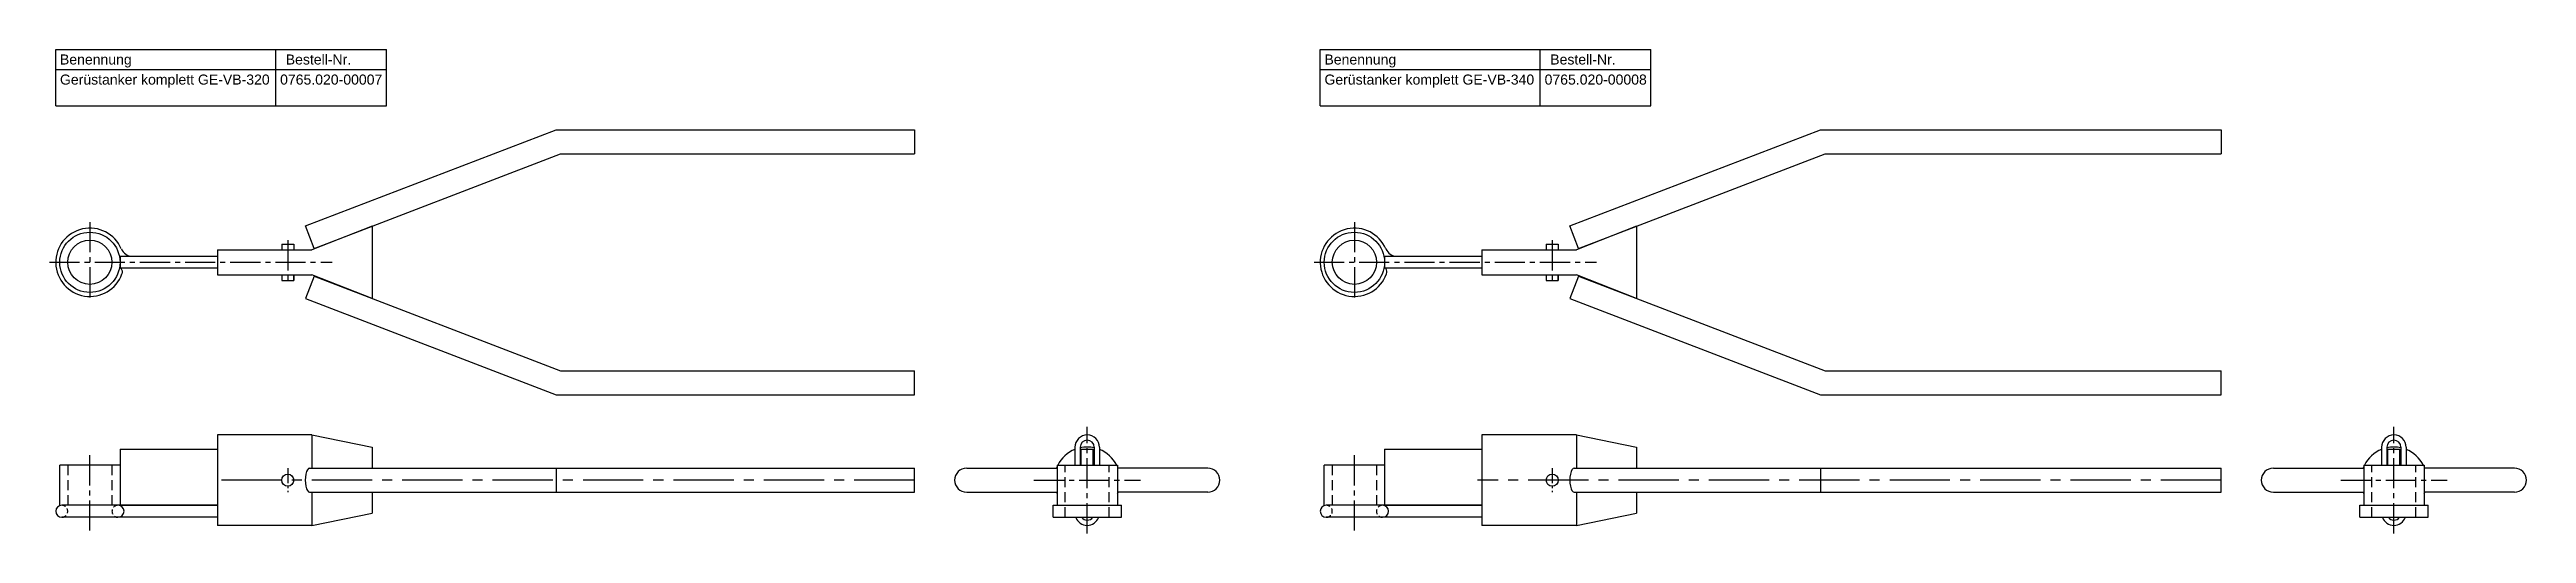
# Model space of a CAD drawing. Header units: millimetres. Extents: x 2369 to 7484, y 242 to 485.
# Drawn here: x 5578 to 6811, y 244 to 485 of the extents above; entities that cross this region are included whole.
import ezdxf

# ---------------------------------------------------------------- set-up
doc = ezdxf.new("R2010")
doc.units = ezdxf.units.MM
doc.header["$LTSCALE"] = 20
doc.linetypes.add('MITTE2', pattern=[1.125, 0.75, -0.125, 0.125, -0.125])
doc.linetypes.add('VERDECKT2', pattern=[0.1875, 0.125, -0.0625])
doc.layers.add('HALFEN', color=2, linetype='Continuous')
doc.styles.add('ARIAL50', font='ARIAL.TTF', dxfattribs={"height": 5})

msp = doc.modelspace()

# ---------------------------------------------------------------- texts
at = {"layer": 'HALFEN', "style": 'ARIAL50'}
for s, p in [('Benennung', (5582.7, 477.6)), ('Bestell-Nr.', (5695.1, 477.6)), ('Benennung', (6212.2, 477.6)), ('Bestell-Nr.', (6324.6, 477.6)), ('Gerüstanker komplett GE-VB-320', (5582.7, 467.6)), ('0765.020-00007', (5692.3, 467.6)), ('Gerüstanker komplett GE-VB-340', (6212.2, 467.6)), ('0765.020-00008', (6321.8, 467.6))]:
    msp.add_text(s, height=5, dxfattribs=at).set_placement(p)

# ---------------------------------------------------------------- linework, layer by layer
at = {"layer": 'HALFEN'}
for p, q in [((5580.6, 485.1), (5745.2, 485.1)), ((5580.6, 457.1), (5580.6, 485.1)), ((5690.1, 457.1), (5690.1, 485.1)), ((5745.2, 457.1), (5745.2, 485.1)), ((6210.1, 485.1), (6374.7, 485.1)), ((6210.1, 457.1), (6210.1, 485.1)), ((6319.6, 457.1), (6319.6, 485.1)), ((6374.7, 457.1), (6374.7, 485.1)), ((5580.6, 475.1), (5745.2, 475.1)), ((6210.1, 475.1), (6374.7, 475.1)), ((5580.6, 457.1), (5745.2, 457.1)), ((6210.1, 457.1), (6374.7, 457.1)), ((5704.9, 397.2), (5829.7, 445.1)), ((5829.7, 445.1), (6008.1, 445.1)), ((6008.1, 445.1), (6008.1, 433.1)), ((6334.4, 397.2), (6459.2, 445.1)), ((6459.2, 445.1), (6658.6, 445.1)), ((6658.6, 445.1), (6658.6, 433.1)), ((5709.2, 386), (5831.9, 433.1)), ((5831.9, 433.1), (6008.1, 433.1)), ((6338.7, 386), (6461.4, 433.1)), ((6461.4, 433.1), (6658.6, 433.1)), ((5709.2, 386), (5704.9, 397.2)), ((5738.1, 397.1), (5708.1, 385.3)), ((5738.1, 397.1), (5738.1, 361.1)), ((6338.7, 386), (6334.4, 397.2)), ((6367.6, 397.1), (6337.6, 385.3)), ((6367.6, 397.1), (6367.6, 361.1)), ((5661.1, 385.3), (5708.1, 385.3)), ((5661.1, 385.3), (5661.1, 372.8)), ((5693.1, 388.1), (5693.1, 385.3)), ((5693.1, 388.1), (5699.1, 388.1)), ((5699.1, 388.1), (5699.1, 385.3)), ((6290.6, 385.3), (6337.6, 385.3)), ((6290.6, 385.3), (6290.6, 372.8)), ((6322.6, 388.1), (6322.6, 385.3)), ((6322.6, 388.1), (6328.6, 388.1)), ((6328.6, 388.1), (6328.6, 385.3)), ((5661.1, 372.8), (5708.1, 372.8)), ((5693.1, 372.8), (5693.1, 370.1)), ((5693.1, 370.1), (5699.1, 370.1)), ((5699.1, 370.1), (5699.1, 372.8)), ((5699.1, 372.8), (5699.1, 370.1)), ((5709.2, 372.2), (5704.9, 361)), ((5738.1, 361.1), (5708.1, 372.8)), ((5709.2, 372.2), (5831.9, 325.1)), ((6290.6, 372.8), (6337.6, 372.8)), ((6322.6, 372.8), (6322.6, 370.1)), ((6322.6, 370.1), (6328.6, 370.1)), ((6328.6, 370.1), (6328.6, 372.8)), ((6328.6, 372.8), (6328.6, 370.1)), ((6338.7, 372.2), (6334.4, 361)), ((6367.6, 361.1), (6337.6, 372.8)), ((6338.7, 372.2), (6461.4, 325.1)), ((5704.9, 361), (5829.7, 313.1)), ((6334.4, 361), (6459.2, 313.1)), ((5831.9, 325.1), (6008.1, 325.1)), ((6008.1, 313.1), (6008.1, 325.1)), ((6461.4, 325.1), (6658.6, 325.1)), ((6658.6, 313.1), (6658.6, 325.1)), ((5829.7, 313.1), (6008.1, 313.1)), ((6459.2, 313.1), (6658.6, 313.1)), ((5612.6, 286.1), (5661.1, 286.1)), ((5612.6, 286.1), (5612.6, 258.1)), ((5708.1, 293.1), (5661.1, 293.1)), ((5661.1, 293.1), (5661.1, 248.1)), ((5708.1, 293.1), (5738.1, 287.1)), ((5708.1, 293.1), (5708.1, 276.6)), ((5738.1, 287.1), (5738.1, 276.6)), ((6088, 287), (6088, 278.1)), ((6090.6, 287), (6090.6, 278.1)), ((6091.1, 286.1), (6097.1, 286.1)), ((6091.1, 278.1), (6091.1, 286.1)), ((6097.1, 278.1), (6097.1, 286.1)), ((6097.6, 287), (6097.6, 278.1)), ((6100.2, 287), (6100.2, 278.1)), ((6242.1, 286.1), (6290.6, 286.1)), ((6242.1, 286.1), (6242.1, 258.1)), ((6337.6, 293.1), (6290.6, 293.1)), ((6290.6, 293.1), (6290.6, 248.1)), ((6337.6, 293.1), (6367.6, 287.1)), ((6337.6, 293.1), (6337.6, 276.6)), ((6367.6, 287.1), (6367.6, 276.6)), ((6738.5, 287), (6738.5, 278.1)), ((6741.1, 287), (6741.1, 278.1)), ((6741.6, 286.1), (6747.6, 286.1)), ((6741.6, 278.1), (6741.6, 286.1)), ((6747.6, 278.1), (6747.6, 286.1)), ((6748.1, 287), (6748.1, 278.1)), ((6750.7, 287), (6750.7, 278.1)), ((5612.6, 278.1), (5582.6, 278.1)), ((5582.6, 258.1), (5582.6, 278.1)), ((5707, 276.6), (6008.1, 276.6)), ((5829.7, 276.6), (5829.7, 264.6)), ((6008.1, 264.6), (6008.1, 276.6)), ((6034.1, 276.6), (6079.1, 276.6)), ((6079.1, 278.1), (6109.1, 278.1)), ((6079.1, 278.1), (6079.1, 258.1)), ((6109.1, 278.1), (6109.1, 258.1)), ((6154.1, 276.6), (6109.1, 276.6)), ((6242.1, 278.1), (6212.1, 278.1)), ((6212.1, 258.1), (6212.1, 278.1)), ((6336.5, 276.6), (6658.6, 276.6)), ((6459.2, 276.6), (6459.2, 264.6)), ((6658.6, 264.6), (6658.6, 276.6)), ((6684.6, 276.6), (6729.6, 276.6)), ((6729.6, 278.1), (6759.6, 278.1)), ((6729.6, 278.1), (6729.6, 258.1)), ((6759.6, 278.1), (6759.6, 258.1)), ((6804.6, 276.6), (6759.6, 276.6)), ((5707, 264.6), (6008.1, 264.6)), ((5708.1, 264.6), (5708.1, 248.1)), ((5708.1, 264.6), (5708.1, 248.1)), ((5738.1, 264.6), (5738.1, 254.1)), ((6034.1, 264.6), (6079.1, 264.6)), ((6154.1, 264.6), (6109.1, 264.6)), ((6336.5, 264.6), (6658.6, 264.6)), ((6337.6, 264.6), (6337.6, 248.1)), ((6337.6, 264.6), (6337.6, 248.1)), ((6367.6, 264.6), (6367.6, 254.1)), ((6684.6, 264.6), (6729.6, 264.6)), ((6804.6, 264.6), (6759.6, 264.6)), ((5661.1, 258.1), (5583.6, 258.1)), ((5661.1, 252.1), (5583.6, 252.1)), ((5612.6, 258.1), (5661.1, 258.1)), ((5708.1, 248.1), (5661.1, 248.1)), ((5708.1, 248.1), (5738.1, 254.1)), ((6077.1, 252.1), (6077.1, 258.1)), ((6077.1, 258.1), (6111.1, 258.1)), ((6077.1, 252.1), (6111.1, 252.1)), ((6111.1, 252.1), (6111.1, 258.1)), ((6290.6, 258.1), (6213.1, 258.1)), ((6290.6, 252.1), (6213.1, 252.1)), ((6242.1, 258.1), (6290.6, 258.1)), ((6337.6, 248.1), (6290.6, 248.1)), ((6337.6, 248.1), (6367.6, 254.1)), ((6727.6, 252.1), (6727.6, 258.1)), ((6727.6, 258.1), (6761.6, 258.1)), ((6727.6, 252.1), (6761.6, 252.1)), ((6761.6, 252.1), (6761.6, 258.1))]:
    msp.add_line(p, q, dxfattribs=at)
at = {"layer": 'HALFEN', "color": 1, "linetype": 'MITTE2'}
for p, q in [((5597.6, 399.1), (5597.6, 359.1)), ((6227.1, 399.1), (6227.1, 359.1)), ((5696.1, 390.1), (5696.1, 368.1)), ((6325.6, 390.1), (6325.6, 368.1)), ((5577.5, 379.1), (5718.2, 379.1)), ((6207, 379.1), (6347.7, 379.1)), ((6094.1, 244.1), (6094.1, 297.1)), ((6744.6, 244.1), (6744.6, 297.1)), ((5597.6, 245.5), (5597.6, 284.1)), ((6227.1, 245.5), (6227.1, 284.1)), ((6067.6, 270.6), (6120.6, 270.6)), ((6718.1, 270.6), (6771.1, 270.6))]:
    msp.add_line(p, q, dxfattribs=at)
at = {"layer": 'HALFEN', "color": 1, "linetype": 'VERDECKT2', "ltscale": 2}
for p, q in [((5586.6, 278.1), (5586.6, 258.1)), ((5608.6, 278.1), (5608.6, 258.1)), ((6083.1, 252.1), (6083.1, 278.1)), ((6105.1, 252.1), (6105.1, 278.1)), ((6216.1, 278.1), (6216.1, 258.1)), ((6238.1, 278.1), (6238.1, 258.1)), ((6733.6, 252.1), (6733.6, 278.1)), ((6755.6, 252.1), (6755.6, 278.1))]:
    msp.add_line(p, q, dxfattribs=at)
at = {"layer": 'HALFEN', "color": 1, "linetype": 'MITTE2', "ltscale": 0.5}
for p, q in [((5696.1, 276.6), (5696.1, 264.6)), ((6325.6, 276.6), (6325.6, 264.6))]:
    msp.add_line(p, q, dxfattribs=at)
at = {"layer": 'HALFEN', "color": 1, "linetype": 'MITTE2', "ltscale": 2}
for p, q in [((6008.1, 270.6), (5658.9, 270.6)), ((6658.6, 270.6), (6288.4, 270.6))]:
    msp.add_line(p, q, dxfattribs=at)
at = {"layer": 'HALFEN'}
for points in [[(5661.1, 376.1), (5612.8, 376.1), (5612.8, 382.1), (5661.1, 382.1)], [(6290.6, 376.1), (6242.3, 376.1), (6242.3, 382.1), (6290.6, 382.1)]]:
    msp.add_lwpolyline(points, dxfattribs=at)
for centre, radius in [((5597.6, 379.1), 15), ((5597.6, 379.1), 11), ((6227.1, 379.1), 15), ((6227.1, 379.1), 11), ((5696.1, 270.6), 3), ((6325.6, 270.6), 3)]:
    msp.add_circle(centre, radius, dxfattribs=at)
for centre, radius, start, end in [((5597.6, 379.1), 17, 23.0357, 340.1276), ((6227.1, 379.1), 17, 23.0357, 340.1276), ((5618.8, 388.1), 6, 203.0357, 270), ((6248.3, 388.1), 6, 203.0357, 270), ((5610.8, 374.3), 3, 340.1276, 35.8967), ((6240.3, 374.3), 3, 340.1276, 35.8967), ((6094.1, 287), 6.1, 0, 180), ((6094.1, 287), 3.5, 0, 180), ((6744.6, 287), 6.1, 0, 180), ((6744.6, 287), 3.5, 0, 180), ((6034.1, 270.6), 6, 90, 270), ((6154.1, 270.6), 6, 270, 90), ((6684.6, 270.6), 6, 90, 270), ((6804.6, 270.6), 6, 270, 90), ((5583.6, 255.1), 3, 90, 270), ((5611.6, 255.1), 3, 270, 90), ((6094.1, 254.2), 6.1, 200.1368, 339.8632), ((6094.1, 254.2), 3.5, 216.8699, 323.1301), ((6213.1, 255.1), 3, 90, 270), ((6241.1, 255.1), 3, 270, 90), ((6744.6, 254.2), 6.1, 200.1368, 339.8632), ((6744.6, 254.2), 3.5, 216.8699, 323.1301)]:
    msp.add_arc(centre, radius, start, end, dxfattribs=at)
at = {"layer": 'HALFEN', "color": 2}
for centre, start, end in [((6094.1, 270.6), 111.6969, 152.9643), ((6094.1, 270.6), 77.7533, 102.2467), ((6094.1, 270.6), 27.0357, 68.3031), ((6744.6, 270.6), 111.6969, 152.9643), ((6744.6, 270.6), 77.7533, 102.2467), ((6744.6, 270.6), 27.0357, 68.3031), ((6094.1, 270.6), 155.38, 158.6763), ((6094.1, 270.6), 21.3237, 24.62), ((6744.6, 270.6), 155.38, 158.6763), ((6744.6, 270.6), 21.3237, 24.62), ((6094.1, 270.6), 201.3237, 204.62), ((6094.1, 270.6), 335.38, 338.6763), ((6744.6, 270.6), 201.3237, 204.62), ((6744.6, 270.6), 335.38, 338.6763)]:
    msp.add_arc(centre, 16.5, start, end, dxfattribs=at)
at = {"layer": 'HALFEN', "color": 1, "linetype": 'VERDECKT2'}
for centre, start, end in [((5583.6, 255.1), 270, 90), ((5611.6, 255.1), 90, 270), ((6213.1, 255.1), 270, 90), ((6241.1, 255.1), 90, 270)]:
    msp.add_arc(centre, 3, start, end, dxfattribs=at)
at = {"layer": 'HALFEN'}
for centre in [(5707, 270.6), (6336.5, 270.6)]:
    msp.add_ellipse(centre, major_axis=(0, 6), ratio=0.358368, start_param=0, end_param=3.141593, dxfattribs=at)

msp.set_redraw_order([(e.dxf.handle, doc.entitydb.next_handle()) for e in msp.query("TEXT MTEXT ATTDEF DIMENSION ARC_DIMENSION")])  # texts and dimensions are drawn at this point

doc.saveas('drawing.dxf')
